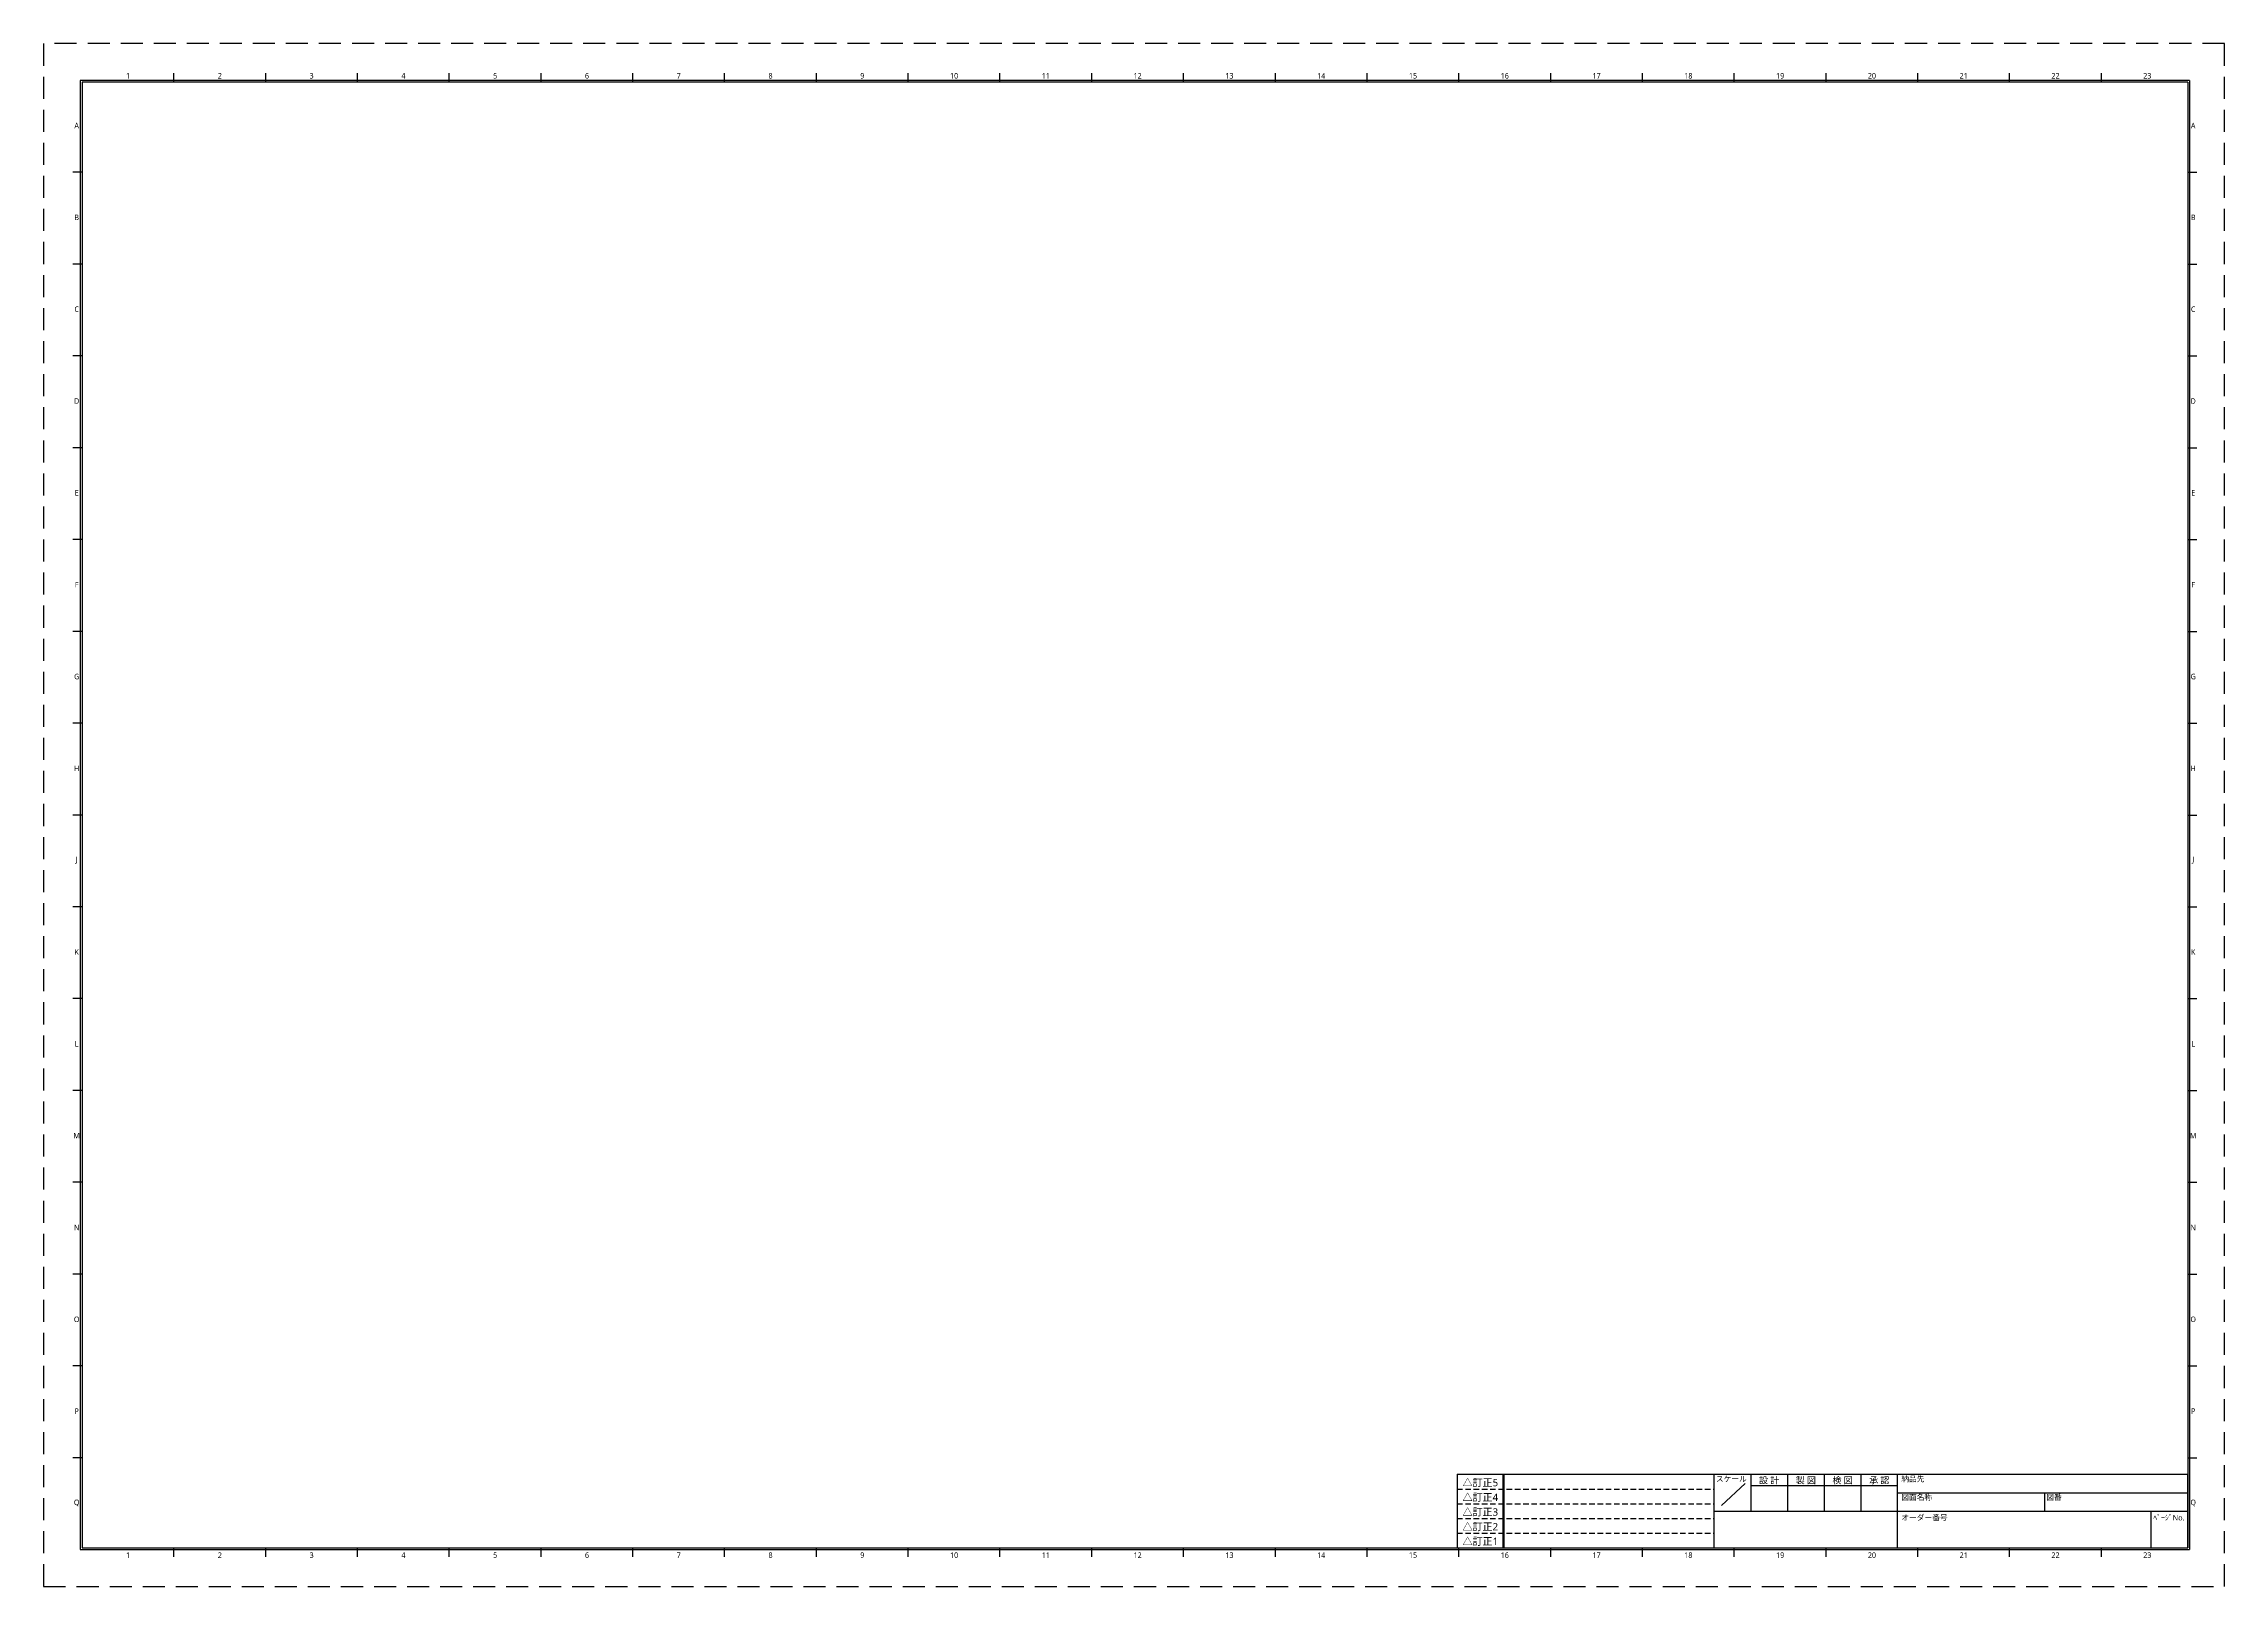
# Model space of a CAD drawing. Header units: millimetres. Extents: x 0 to 1188, y 0 to 840.
import ezdxf
from ezdxf.enums import TextEntityAlignment as Align

# ---------------------------------------------------------------- set-up
doc = ezdxf.new("R2010")
doc.units = ezdxf.units.MM
doc.header["$LTSCALE"] = 12
doc.linetypes.add('DASHEDX2', pattern=[1.5, 1, -0.5])
doc.linetypes.add('HIDDEN', pattern=[0.375, 0.25, -0.125])
doc.layers.get('0').update_dxf_attribs({"linetype": 'CONTINUOUS'})
for name, color, linetype in [('COMMENT', 4, 'CONTINUOUS'), ('HIDDEN', 7, 'HIDDEN'), ('TITLE', 4, 'CONTINUOUS'), ('ZUWAKU', 7, 'CONTINUOUS')]:
    doc.layers.add(name, color=color, linetype=linetype)
doc.styles.get("Standard").update_dxf_attribs({"font": '', "width": 0.8})
doc.styles.get('Standard').set_extended_font_data('Meiryo UI')

# ---------------------------------------------------------------- blocks, each defined once
blk = doc.blocks.new('JIS_border_a0')
at = {"layer": 'ZUWAKU', "color": 5}
for p, q in [((20, 820), (20, 20)), ((1169, 820), (20, 820)), ((1169, 820), (1169, 20)), ((21, 819), (21, 21)), ((1168, 819), (21, 819)), ((1168, 819), (1168, 21)), ((20, 20), (1169, 20)), ((21, 21), (1168, 21)), ((594, 20), (594, 20)), ((644, 20), (644, 20)), ((694, 20), (694, 20)), ((744, 20), (744, 20)), ((794, 20), (794, 20)), ((844, 20), (844, 20))]:
    blk.add_line(p, q, dxfattribs=at)
at = {"layer": 'ZUWAKU'}
for p, q in [((71, 819), (71, 824)), ((121, 819), (121, 824)), ((171, 819), (171, 824)), ((221, 819), (221, 824)), ((271, 819), (271, 824)), ((321, 819), (321, 824)), ((371, 819), (371, 824)), ((421, 819), (421, 824)), ((471, 819), (471, 824)), ((521, 819), (521, 824)), ((571, 819), (571, 824)), ((621, 819), (621, 824)), ((671, 819), (671, 824)), ((721, 819), (721, 824)), ((771, 819), (771, 824)), ((821, 819), (821, 824)), ((871, 819), (871, 824)), ((921, 819), (921, 824)), ((971, 819), (971, 824)), ((1021, 819), (1021, 824)), ((1071, 819), (1071, 824)), ((1121, 819), (1121, 824)), ((21, 770), (16, 770)), ((1168, 770), (1173, 770)), ((21, 720), (16, 720)), ((1168, 720), (1173, 720)), ((21, 670), (16, 670)), ((1168, 670), (1173, 670)), ((21, 620), (16, 620)), ((1168, 620), (1173, 620)), ((21, 570), (16, 570)), ((1168, 570), (1173, 570)), ((21, 520), (16, 520)), ((1168, 520), (1173, 520)), ((21, 470), (16, 470)), ((1168, 470), (1173, 470)), ((21, 420), (16, 420)), ((1168, 420), (1173, 420)), ((21, 370), (16, 370)), ((1168, 370), (1173, 370)), ((21, 320), (16, 320)), ((1168, 320), (1173, 320)), ((21, 270), (16, 270)), ((1168, 270), (1173, 270)), ((21, 220), (16, 220)), ((1168, 220), (1173, 220)), ((21, 170), (16, 170)), ((1168, 170), (1173, 170)), ((21, 120), (16, 120)), ((1168, 120), (1173, 120)), ((21, 70), (16, 70)), ((1168, 70), (1173, 70)), ((71, 16), (71, 21)), ((121, 16), (121, 21)), ((171, 16), (171, 21)), ((221, 16), (221, 21)), ((271, 16), (271, 21)), ((321, 16), (321, 21)), ((371, 16), (371, 21)), ((421, 16), (421, 21)), ((471, 16), (471, 21)), ((521, 16), (521, 21)), ((571, 16), (571, 21)), ((621, 16), (621, 21)), ((671, 16), (671, 21)), ((721, 16), (721, 21)), ((771, 16), (771, 21)), ((821, 16), (821, 21)), ((871, 16), (871, 21)), ((921, 16), (921, 21)), ((971, 16), (971, 21)), ((1021, 16), (1021, 21)), ((1071, 16), (1071, 21)), ((1121, 16), (1121, 21))]:
    blk.add_line(p, q, dxfattribs=at)
at = {"layer": 'ZUWAKU', "color": 5, "linetype": 'DASHEDX2'}
blk.add_lwpolyline([(0, 0), (1188, 0), (1188, 840), (0, 840)], close=True, dxfattribs=at)
at = {"layer": 'COMMENT', "width": 0.8}
for s, p in [('1', (46, 822.5)), ('2', (96, 822.5)), ('3', (146, 822.5)), ('4', (196, 822.5)), ('5', (246, 822.5)), ('6', (296, 822.5)), ('7', (346, 822.5)), ('8', (396, 822.5)), ('9', (446, 822.5)), ('10', (496, 822.5)), ('11', (546, 822.5)), ('12', (596, 822.5)), ('13', (646, 822.5)), ('14', (696, 822.5)), ('15', (746, 822.5)), ('16', (796, 822.5)), ('17', (846, 822.5)), ('18', (896, 822.5)), ('19', (946, 822.5)), ('20', (996, 822.5)), ('21', (1046, 822.5)), ('22', (1096, 822.5)), ('23', (1146, 822.5)), ('A', (18, 795.4)), ('A', (1171, 795.4)), ('B', (18, 745.4)), ('B', (1171, 745.4)), ('C', (18, 695.4)), ('C', (1171, 695.4)), ('D', (18, 645.4)), ('D', (1171, 645.4)), ('E', (18, 595.4)), ('E', (1171, 595.4)), ('F', (18, 545.4)), ('F', (1171, 545.4)), ('G', (18, 495.4)), ('G', (1171, 495.4)), ('H', (18, 445.4)), ('H', (1171, 445.4)), ('J', (18, 395.4)), ('J', (1171, 395.4)), ('K', (18, 345.4)), ('K', (1171, 345.4)), ('L', (18, 295.4)), ('L', (1171, 295.4)), ('M', (18, 245.4)), ('M', (1171, 245.4)), ('N', (18, 195.4)), ('N', (1171, 195.4)), ('O', (18, 145.4)), ('O', (1171, 145.4)), ('P', (18, 95.4)), ('P', (1171, 95.4)), ('Q', (18, 45.4)), ('Q', (1171, 45.4)), ('1', (46, 17)), ('2', (96, 17)), ('3', (146, 17)), ('4', (196, 17)), ('5', (246, 17)), ('6', (296, 17)), ('7', (346, 17)), ('8', (396, 17)), ('9', (446, 17)), ('10', (496, 17)), ('11', (546, 17)), ('12', (596, 17)), ('13', (646, 17)), ('14', (696, 17)), ('15', (746, 17)), ('16', (796, 17)), ('17', (846, 17)), ('18', (896, 17)), ('19', (946, 17)), ('20', (996, 17)), ('21', (1046, 17)), ('22', (1096, 17)), ('23', (1146, 17))]:
    blk.add_text(s, height=3, dxfattribs=at).set_placement(p, align=Align.MIDDLE)
blk = doc.blocks.new('JIS_tblock_a0')
at = {"layer": 'HIDDEN'}
for p, q in [((-398, 32), (-258, 32)), ((-398, 24), (-258, 24)), ((-398, 16), (-258, 16)), ((-398, 8), (-258, 8))]:
    blk.add_line(p, q, dxfattribs=at)
at = {"layer": 'ZUWAKU'}
for p, q in [((-398, 40), (0, 40)), ((-398, 40), (-398, 0)), ((-373, 40), (-373, 0)), ((-372.5, 40), (-372.5, 0)), ((-258, 0), (-258, 40)), ((-238, 40), (-238, 20)), ((-218, 40), (-218, 20)), ((-198, 40), (-198, 20)), ((-178, 40), (-178, 20)), ((-158, 0), (-158, 40)), ((0, 0), (0, 40)), ((-241, 35), (-254, 23)), ((-238, 34), (-158, 34)), ((-158, 30), (0, 30)), ((-78, 30), (-78, 20)), ((-258, 20), (-158, 20)), ((-158, 20), (0, 20)), ((-20, 20), (-20, 0)), ((-398, 0), (0, 0))]:
    blk.add_line(p, q, dxfattribs=at)
at = {"layer": 'TITLE'}
for tag, p, height in [('REVINFO51', (-370, 34), 3), ('ORDER2', (-139, 32.5), 4), ('REVINFO41', (-370, 26), 3), ('SCALE0', (-247.5, 23), 3), ('INFO1', (-139, 22.5), 4), ('REVINFO31', (-370, 18), 3), ('REVINFO21', (-370, 10), 3), ('REVINFO11', (-370, 2), 3), ('ORDER1', (-136, 6), 4)]:
    blk.add_attdef(tag, p, '', height=height, dxfattribs=at)
for tag, p in [('REVDATEY5', (-306, 34)), ('REVDATEM5', (-298, 34)), ('REVDATED5', (-290, 34)), ('REVDESIGN5', (-260, 34)), ('REVDATEY4', (-306, 26)), ('REVDATEM4', (-298, 26)), ('REVDATED4', (-290, 26)), ('REVDESIGN4', (-260, 26)), ('SCALE1', (-251, 29)), ('REVDATEY3', (-306, 18)), ('REVDATEY2', (-306, 10)), ('REVDATEM3', (-298, 18)), ('REVDATEM2', (-298, 10)), ('REVDATED3', (-290, 18)), ('REVDATED2', (-290, 10)), ('REVDESIGN3', (-260, 18)), ('REVDESIGN2', (-260, 10)), ('REVDATEY1', (-306, 2)), ('REVDATEM1', (-298, 2)), ('REVDATED1', (-290, 2)), ('REVDESIGN1', (-260, 2))]:
    blk.add_attdef(tag, text='', height=3, dxfattribs=at).set_placement(p, align=Align.RIGHT)
for tag, height, p in [('DESIGN1', 3, (-228, 27)), ('DESIGN2', 3, (-208, 27)), ('DESIGN3', 3, (-188, 27)), ('DESIGN4', 3, (-168, 27)), ('FILENAME0', 4, (-47.8, 25)), ('PAGE0', 3, (-10.3, 8.6))]:
    blk.add_attdef(tag, text='', height=height, dxfattribs=at).set_placement(p, align=Align.MIDDLE)
at = {"layer": 'TITLE', "flags": 1}
for tag, p in [('TYPE0', (-398, 0)), ('ORDER3', (-398, 0)), ('ORDER4', (-398, 0)), ('ORDER5', (-398, 0)), ('ORDER6', (-398, 0)), ('ORDER7', (-398, 0)), ('ORDER8', (-398, 0)), ('ORDER9', (-398, 0)), ('ORDER10', (-398, 0)), ('ORDER11', (-398, 0)), ('ORDER12', (-398, 0)), ('ORDER13', (-398, 0)), ('ORDER14', (-398, 0)), ('ORDER15', (-398, 0)), ('ORDER16', (-398, 0)), ('ORDER17', (-398, 0)), ('ORDER18', (-398, 0)), ('ORDER19', (-398, 0)), ('ORDER20', (-398, 0)), ('ORDER21', (-398, 0)), ('ORDER22', (-398, 0)), ('ORDER23', (-398, 0)), ('INFO3', (-398, 0)), ('INFO4', (-398, 0)), ('INFO5', (-398, 0)), ('INFO6', (-398, 0)), ('INFO7', (-398, 0)), ('INFO8', (-398, 0)), ('INFO9', (-398, 0)), ('INFO10', (-398, 0)), ('INFO11', (-398, 0)), ('INFO12', (-398, 0)), ('INFO13', (-398, 0)), ('INFO14', (-398, 0)), ('INFO15', (-398, 0)), ('INFO16', (-398, 0)), ('INFO17', (-398, 0)), ('INFO18', (-398, 0)), ('INFO19', (-398, 0)), ('INFO20', (-398, 0)), ('INFO21', (-398, 0)), ('INFO22', (-398, 0)), ('INFO23', (-398, 0)), ('INFO24', (-398, 0)), ('SCALETYPE0', (-398, 0)), ('DATEY1', (-398, 0)), ('DATEM1', (-398, 0)), ('DATED1', (-398, 0)), ('DATEY2', (-398, 0)), ('DATEM2', (-398, 0)), ('DATED2', (-398, 0)), ('BANNAME0', (-398, 0)), ('DATEY3', (-398, 0)), ('DATEM3', (-398, 0)), ('DATED3', (-398, 0)), ('DATEY4', (-398, 0)), ('DATEM4', (-398, 0)), ('DATED4', (-398, 0)), ('DATEY5', (-398, 0)), ('DATEM5', (-398, 0)), ('DATED5', (-398, 0)), ('DATEY6', (-398, 0)), ('DATEM6', (-398, 0)), ('DATED6', (-398, 0)), ('REFERENCETYPE0', (-398, 0)), ('INFO2', (-397.7, 0))]:
    blk.add_attdef(tag, p, '', height=3, dxfattribs=at)
at = {"layer": 'TITLE', "width": 0.8, "flags": 1}
for tag in ['REVINFO12', 'REVINFO13', 'REVINFO22', 'REVINFO23', 'REVINFO32', 'REVINFO33', 'REVINFO42', 'REVINFO43', 'REVINFO52', 'REVINFO53', 'REVINFO61', 'REVINFO62', 'REVINFO63', 'REVINFO71', 'REVINFO72', 'REVINFO73', 'REVINFO81', 'REVINFO82', 'REVINFO83', 'REVDESIGN6', 'REVDESIGN7', 'REVDESIGN8', 'REVDATEY6', 'REVDATEM6', 'REVDATED6', 'REVDATEY7', 'REVDATEM7', 'REVDATED7', 'REVDATEY8', 'REVDATEM8', 'REVDATED8']:
    blk.add_attdef(tag, (-398, 0), '', height=3, dxfattribs=at)
at = {"layer": 'TITLE', "flags": 1}
blk.add_attdef('LPAGE0', text='', height=3, dxfattribs=at).set_placement((-11, 3), align=Align.CENTER)
blk.add_attdef('PAPER0', text='', height=1, dxfattribs=at).set_placement((-3, -1), align=Align.TOP_RIGHT)
at = {"layer": 'ZUWAKU'}
for s, height, p in [('△訂正5', 4, (-395, 33.5)), ('スケール', 3, (-257, 36)), ('納品先', 3, (-156, 36)), ('△訂正4', 4, (-395, 25.5)), ('図面名称', 3, (-156, 26)), ('図番', 3, (-77, 26)), ('△訂正3', 4, (-395, 17.5)), ('△訂正2', 4, (-395, 9.5)), ('オーダー番号', 3, (-156, 15)), ('△訂正1', 4, (-395, 1.5))]:
    blk.add_text(s, height=height, dxfattribs=at).set_placement(p)
for s, height, p in [('設 計', 3.5, (-228, 35)), ('製 図', 3.5, (-208, 35)), ('検 図', 3.5, (-188, 35)), ('承 認', 3.5, (-168, 35)), ('ﾍﾟｰｼﾞNo.', 3, (-10.2, 14.9))]:
    blk.add_text(s, height=height, dxfattribs=at).set_placement(p, align=Align.CENTER)

msp = doc.modelspace()

# ---------------------------------------------------------------- block references
for name, p in [('JIS_border_a0', (0, 0)), ('JIS_tblock_a0', (1168, 21))]:
    msp.add_blockref(name, p)

# ---------------------------------------------------------------- texts
at = {"layer": 'TITLE', "flags": 1}
msp.add_attdef('', (699.2, 117.9), '', height=3, dxfattribs=at)

doc.saveas('drawing.dxf')
